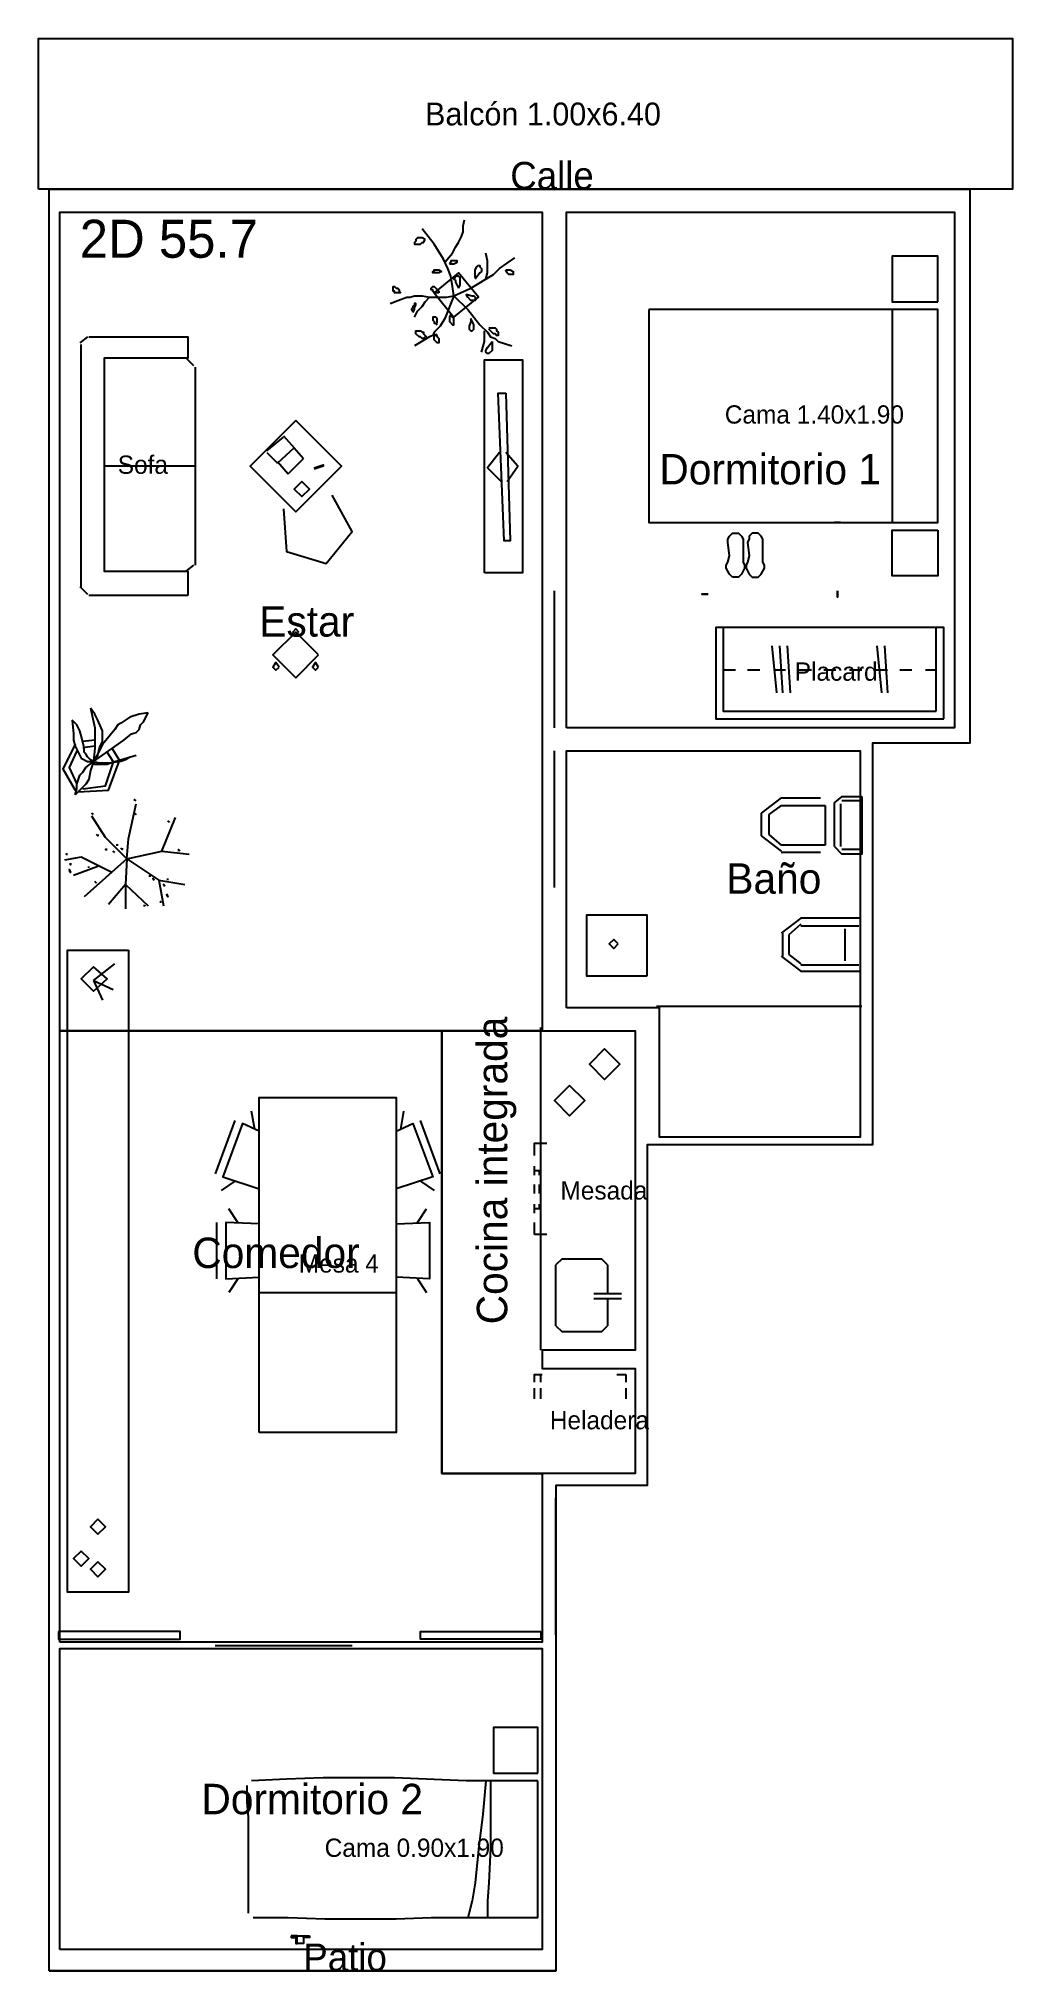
# Model space of a CAD drawing. Header units: metres. Extents: x -0.1 to 95.9, y 0 to 12.7.
# Drawn here: x -0.07 to 6.33, y 0 to 12.7 of the extents above; entities that cross this region are included whole.
import ezdxf

# ---------------------------------------------------------------- set-up
doc = ezdxf.new("R2010")
doc.units = ezdxf.units.M
for name, color, linetype in [('Trazo_Cotas', 9, 'Continuous'), ('Trazo_Entrada', 1, 'Continuous'), ('Trazo_Equipamiento', 8, 'Continuous'), ('Trazo_Estancias', 3, 'Continuous'), ('Trazo_Fachada', 30, 'Continuous'), ('Trazo_Medianeras', 8, 'Continuous'), ('Trazo_Puertas', 1, 'Continuous'), ('Trazo_Unidad', 7, 'Continuous'), ('Trazo_Ventanas', 5, 'Continuous')]:
    doc.layers.add(name, color=color, linetype=linetype)

msp = doc.modelspace()

# ---------------------------------------------------------------- texts
at = {"layer": 'Trazo_Cotas'}
msp.add_text('Balcón 1.00x6.40', height=0.15, dxfattribs=at).set_placement((2.47, 12.13))
at = {"layer": 'Trazo_Equipamiento', "color": 8}
for s, p in [('Cama 1.40x1.90', (4.44, 10.17)), ('Sofa', (0.45, 9.84)), ('Placard', (4.9, 8.48)), ('Mesada', (3.36, 5.07)), ('Mesa 4', (1.64, 4.59)), ('Heladera', (3.29, 3.56)), ('Cama 0.90x1.90', (1.81, 0.75))]:
    msp.add_text(s, height=0.12, dxfattribs=at).set_placement(p)
at = {"layer": 'Trazo_Estancias', "color": 5}
for s, p in [('Dormitorio 1', (4.01, 9.77)), ('Dormitorio 2', (1, 1.03))]:
    msp.add_text(s, height=0.2, dxfattribs=at).set_placement(p)
at = {"layer": 'Trazo_Estancias', "color": 2}
msp.add_text('Estar', height=0.2, dxfattribs=at).set_placement((1.38, 8.77))
at = {"layer": 'Trazo_Estancias', "color": 4}
msp.add_text('Baño', height=0.2, dxfattribs=at).set_placement((4.45, 7.08))
at = {"layer": 'Trazo_Estancias', "color": 30}
msp.add_text('Cocina integrada', height=0.2, rotation=90, dxfattribs=at).set_placement((3.01, 4.25))
at = {"layer": 'Trazo_Estancias', "color": 40}
msp.add_text('Comedor', height=0.2, dxfattribs=at).set_placement((0.94, 4.62))
at = {"layer": 'Trazo_Fachada'}
for s, p in [('Calle', (3.03, 11.71)), ('Patio', (1.67, 0))]:
    msp.add_text(s, height=0.18, dxfattribs=at).set_placement(p)
at = {"layer": 'Trazo_Unidad'}
msp.add_text('2D 55.7', height=0.25, dxfattribs=at).set_placement((0.2, 11.26))

# ---------------------------------------------------------------- linework, layer by layer
at = {"layer": 'Trazo_Cotas'}
msp.add_lwpolyline([(-0.07, 11.71), (-0.07, 12.7), (6.33, 12.7), (6.33, 11.71)], close=True, dxfattribs=at)
at = {"layer": 'Trazo_Entrada'}
msp.add_line((3.33, 2.21), (3.33, 3.11), dxfattribs=at)
at = {"layer": 'Trazo_Equipamiento', "color": 9}
for p, q in [((5.54, 10.92), (5.54, 9.52)), ((0.25, 10.74), (0.2, 10.7)), ((0.21, 9.09), (0.21, 10.69)), ((0.95, 10.55), (0.9, 10.6)), ((0.96, 9.24), (0.96, 10.54)), ((1.43, 9.99), (1.54, 10.08)), ((1.54, 10.09), (1.61, 10.01)), ((1.43, 9.98), (1.5, 9.91)), ((1.61, 10.01), (1.5, 9.91)), ((1.61, 10.01), (1.5, 9.91)), ((1.5, 9.92), (1.57, 9.84)), ((1.57, 9.84), (1.67, 9.94)), ((1.61, 10.01), (1.67, 9.94)), ((0.96, 9.89), (0.36, 9.89)), ((0.9, 9.2), (0.95, 9.24)), ((0.2, 9.1), (0.25, 9.05)), ((0.91, 9.04), (0.26, 9.04)), ((4.75, 8.71), (4.78, 8.4)), ((4.75, 8.71), (4.78, 8.4)), ((4.8, 8.71), (4.82, 8.4)), ((4.8, 8.71), (4.82, 8.4)), ((4.85, 8.71), (4.87, 8.4)), ((4.85, 8.71), (4.87, 8.4)), ((5.44, 8.71), (5.47, 8.4)), ((5.44, 8.71), (5.47, 8.4)), ((5.49, 8.71), (5.51, 8.4)), ((5.49, 8.71), (5.51, 8.4)), ((4.51, 8.55), (4.43, 8.55)), ((4.51, 8.55), (4.43, 8.55)), ((4.67, 8.55), (4.59, 8.55)), ((4.67, 8.55), (4.59, 8.55)), ((4.84, 8.55), (4.76, 8.55)), ((4.84, 8.55), (4.76, 8.55)), ((5.01, 8.55), (4.92, 8.55)), ((5.01, 8.55), (4.92, 8.55)), ((5.17, 8.55), (5.09, 8.55)), ((5.17, 8.55), (5.09, 8.55)), ((5.34, 8.55), (5.26, 8.55)), ((5.34, 8.55), (5.26, 8.55)), ((5.51, 8.55), (5.42, 8.55)), ((5.51, 8.55), (5.42, 8.55)), ((5.67, 8.55), (5.59, 8.55)), ((5.67, 8.55), (5.59, 8.55)), ((5.83, 8.55), (5.76, 8.55)), ((5.83, 8.55), (5.76, 8.55)), ((0.3, 8.09), (0.22, 8.08)), ((0.3, 8.05), (0.22, 8.04)), ((0.42, 7.95), (0.38, 8.01)), ((0.46, 7.96), (0.41, 8.04)), ((0.32, 7.26), (0.16, 7.2)), ((0.51, 7.31), (0.23, 7.06)), ((0.74, 7.36), (0.92, 7.34)), ((0.5, 7.14), (0.39, 7.01)), ((0.5, 7.14), (0.5, 6.98)), ((0.72, 7.17), (0.75, 7)), ((0.29, 6.51), (0.43, 6.62)), ((0.29, 6.51), (0.42, 6.45)), ((0.29, 6.51), (0.35, 6.38)), ((1.22, 5.59), (1.09, 5.24)), ((1.35, 5.53), (1.33, 5.65)), ((2.31, 5.53), (2.33, 5.65)), ((2.57, 5.24), (2.44, 5.59)), ((1.22, 5.19), (1.13, 5.13)), ((2.44, 5.19), (2.53, 5.13)), ((1.24, 4.92), (1.18, 5.01)), ((2.42, 4.92), (2.48, 5.01)), ((1.1, 4.92), (1.1, 4.55)), ((1.24, 4.55), (1.18, 4.46)), ((1.38, 4.46), (2.28, 4.46)), ((2.42, 4.55), (2.48, 4.46)), ((3.21, 0.35), (3.21, 1.25))]:
    msp.add_line(p, q, dxfattribs=at)
at = {"layer": 'Trazo_Equipamiento', "color": 8}
for p, q in [((4.81, 7.71), (4.68, 7.61)), ((4.81, 7.66), (4.73, 7.6)), ((4.81, 7.66), (5.1, 7.66)), ((5.1, 7.66), (5.1, 7.4)), ((5.21, 7.72), (5.16, 7.68)), ((5.2, 7.67), (5.2, 7.53)), ((5.21, 7.72), (5.34, 7.72)), ((5.34, 7.69), (5.21, 7.69)), ((4.68, 7.61), (4.68, 7.46)), ((4.73, 7.6), (4.73, 7.47)), ((5.2, 7.53), (5.2, 7.39)), ((4.68, 7.46), (4.81, 7.36)), ((4.73, 7.47), (4.81, 7.4)), ((5.1, 7.4), (4.81, 7.4)), ((5.16, 7.39), (5.21, 7.34)), ((5.34, 7.37), (5.21, 7.37)), ((4.94, 6.92), (4.81, 6.82)), ((4.94, 6.88), (4.86, 6.81)), ((4.94, 6.87), (5.32, 6.87)), ((5.33, 6.87), (5.33, 6.77)), ((4.82, 6.82), (4.82, 6.67)), ((4.86, 6.81), (4.86, 6.68)), ((5.23, 6.85), (5.23, 6.64)), ((4.81, 6.67), (4.94, 6.57)), ((4.86, 6.68), (4.94, 6.62)), ((5.32, 6.61), (4.94, 6.61)), ((5.33, 6.73), (5.33, 6.62)), ((4.94, 6.57), (5.33, 6.57)), ((3.99, 6.34), (5.34, 6.34)), ((3.23, 4.08), (3.23, 6.2)), ((3.19, 5.23), (3.19, 5.29)), ((3.19, 5.11), (3.19, 5.17)), ((3.19, 5.11), (3.19, 5.17)), ((3.22, 5.17), (3.22, 5.11)), ((3.19, 4.98), (3.19, 5.04)), ((3.19, 4.84), (3.19, 4.92)), ((3.27, 4.84), (3.19, 4.84)), ((3.37, 4.68), (3.33, 4.64)), ((3.33, 4.24), (3.33, 4.64)), ((3.37, 4.68), (3.63, 4.68)), ((3.67, 4.64), (3.63, 4.68)), ((3.67, 4.64), (3.67, 4.45)), ((3.76, 4.45), (3.58, 4.45)), ((3.58, 4.42), (3.76, 4.42)), ((3.67, 4.42), (3.67, 4.24)), ((3.33, 4.24), (3.37, 4.2)), ((3.63, 4.2), (3.37, 4.2)), ((3.63, 4.2), (3.67, 4.24)), ((3.19, 3.76), (3.19, 3.83)), ((3.23, 3.87), (3.23, 3.92)), ((3.23, 3.76), (3.23, 3.83)), ((3.73, 3.92), (3.79, 3.92)), ((3.79, 3.92), (3.79, 3.87)), ((3.79, 3.83), (3.79, 3.76))]:
    msp.add_line(p, q, dxfattribs=at)
at = {"layer": 'Trazo_Equipamiento', "color": 9}
for points in [[(2.66, 11.01), (2.65, 11.07), (2.64, 11.14), (2.62, 11.19), (2.59, 11.25), (2.53, 11.35), (2.45, 11.45)], [(2.6, 11.23), (2.65, 11.29), (2.67, 11.33), (2.69, 11.36), (2.71, 11.4), (2.72, 11.43), (2.72, 11.47), (2.73, 11.51)], [(2.47, 11.38), (2.45, 11.39), (2.42, 11.39), (2.41, 11.38), (2.41, 11.37), (2.4, 11.36), (2.4, 11.35), (2.44, 11.35), (2.45, 11.36), (2.46, 11.36), (2.47, 11.38)], [(2.58, 11.17), (2.56, 11.16), (2.52, 11.16), (2.52, 11.17), (2.53, 11.17), (2.53, 11.18), (2.56, 11.18), (2.58, 11.17)], [(2.66, 11.01), (2.77, 11.06), (2.92, 11.15), (2.96, 11.19), (3.06, 11.26)], [(2.8, 11.13), (2.8, 11.18), (2.81, 11.2), (2.82, 11.21), (2.83, 11.21), (2.83, 11.2), (2.84, 11.19), (2.84, 11.17), (2.83, 11.16), (2.8, 11.12)], [(2.87, 11.12), (2.88, 11.16), (2.88, 11.24), (2.87, 11.29)], [(2.31, 11.03), (2.27, 11.03), (2.27, 11.04), (2.26, 11.04), (2.26, 11.07), (2.27, 11.07), (2.28, 11.06), (2.29, 11.06), (2.3, 11.05), (2.3, 11.04), (2.31, 11.03)], [(2.56, 11.03), (2.53, 11.03), (2.52, 11.04), (2.52, 11.05), (2.51, 11.05), (2.51, 11.06), (2.52, 11.07), (2.53, 11.07), (2.56, 11.04), (2.56, 11.03)], [(2.69, 11.06), (2.7, 11.08), (2.7, 11.13), (2.69, 11.14), (2.67, 11.14), (2.66, 11.12), (2.67, 11.11), (2.67, 11.1), (2.69, 11.06)], [(2.24, 10.96), (2.29, 10.98), (2.35, 11), (2.37, 11), (2.4, 11.01), (2.45, 11.01), (2.5, 11), (2.61, 11), (2.66, 11.01), (2.6, 10.86), (2.57, 10.81), (2.53, 10.77), (2.52, 10.75), (2.5, 10.74), (2.4, 10.68)], [(2.39, 10.9), (2.4, 10.92), (2.4, 10.93), (2.41, 10.95), (2.41, 10.96), (2.4, 10.96), (2.4, 10.95), (2.39, 10.94), (2.39, 10.93), (2.38, 10.92), (2.39, 10.91)], [(2.4, 10.87), (2.42, 10.91), (2.45, 10.94), (2.47, 10.97), (2.5, 11)], [(2.66, 11.01), (2.75, 10.92), (2.83, 10.82), (2.88, 10.77), (2.9, 10.74), (2.93, 10.73), (2.95, 10.71), (3.04, 10.68)], [(2.74, 11.02), (2.78, 11.01), (2.79, 11.01), (2.8, 11), (2.8, 10.98), (2.77, 10.98), (2.75, 11), (2.74, 11.02)], [(2.55, 10.83), (2.55, 10.86), (2.54, 10.87), (2.52, 10.87), (2.52, 10.85), (2.53, 10.84), (2.53, 10.83), (2.54, 10.83), (2.55, 10.82)], [(2.77, 10.86), (2.77, 10.84), (2.76, 10.81), (2.76, 10.79), (2.77, 10.78), (2.78, 10.78), (2.79, 10.79), (2.79, 10.82), (2.77, 10.86)], [(2.89, 10.8), (2.93, 10.8), (2.94, 10.79), (2.94, 10.78), (2.95, 10.77), (2.95, 10.75), (2.94, 10.75), (2.93, 10.76), (2.92, 10.76), (2.89, 10.79)], [(0.26, 10.74), (0.91, 10.74), (0.91, 10.6), (0.36, 10.6), (0.36, 9.2), (0.91, 9.2), (0.91, 9.04)], [(2.47, 10.74), (2.46, 10.73), (2.45, 10.73), (2.44, 10.74), (2.43, 10.74), (2.41, 10.76), (2.41, 10.78), (2.44, 10.78), (2.45, 10.77), (2.46, 10.77), (2.46, 10.76), (2.48, 10.74)], [(2.84, 10.64), (2.85, 10.67), (2.86, 10.71), (2.86, 10.78)], [(2.91, 10.71), (2.91, 10.65), (2.89, 10.63), (2.88, 10.63), (2.87, 10.64), (2.87, 10.65), (2.88, 10.67), (2.91, 10.71)], [(0.91, 10.6), (0.36, 10.6), (0.36, 9.2), (0.91, 9.2)], [(2.96, 9.98), (2.88, 9.88), (2.97, 9.79)], [(3.01, 9.79), (3.08, 9.89), (3, 9.98)], [(1.74, 9.88), (1.8, 9.9), (1.8, 9.89), (1.74, 9.87)], [(1.54, 9.61), (1.56, 9.33), (1.82, 9.25), (1.99, 9.46), (1.86, 9.7)], [(0.29, 7.95), (0.32, 7.99), (0.33, 8.04), (0.35, 8.08), (0.35, 8.15), (0.34, 8.17), (0.32, 8.22), (0.3, 8.26), (0.27, 8.3)], [(0.27, 8.3), (0.29, 8.21), (0.3, 8.17), (0.3, 8.04), (0.29, 7.95)], [(0.29, 7.95), (0.49, 8.09), (0.54, 8.13), (0.57, 8.14), (0.59, 8.16), (0.6, 8.19), (0.62, 8.21), (0.65, 8.27)], [(0.65, 8.27), (0.59, 8.26), (0.53, 8.24), (0.47, 8.2), (0.45, 8.19), (0.43, 8.16), (0.35, 8.06), (0.32, 8), (0.29, 7.95)], [(0.29, 7.95), (0.27, 7.96), (0.25, 7.98), (0.24, 8), (0.23, 8.01), (0.23, 8.04), (0.21, 8.12), (0.2, 8.15), (0.18, 8.19), (0.15, 8.22)], [(0.15, 8.22), (0.16, 8.13), (0.16, 8.09), (0.17, 8.05), (0.21, 7.97), (0.25, 7.95), (0.29, 7.95)], [(0.17, 8.06), (0.09, 7.9), (0.17, 7.76)], [(0.18, 8.02), (0.13, 7.91), (0.18, 7.8)], [(0.29, 7.95), (0.27, 7.89), (0.26, 7.83), (0.24, 7.8), (0.17, 7.73)], [(0.17, 7.73), (0.18, 7.77), (0.18, 7.8), (0.2, 7.86), (0.22, 7.88), (0.24, 7.91), (0.29, 7.95)], [(0.19, 7.75), (0.39, 7.76), (0.46, 7.95)], [(0.22, 7.77), (0.37, 7.79), (0.42, 7.94)], [(0.29, 7.95), (0.33, 7.94), (0.4, 7.94), (0.43, 7.95), (0.57, 7.99)], [(0.53, 7.98), (0.5, 7.96), (0.47, 7.95), (0.41, 7.94), (0.38, 7.93), (0.3, 7.93), (0.29, 7.95)], [(0.51, 7.31), (0.52, 7.44), (0.57, 7.67)], [(0.57, 7.69), (0.56, 7.7), (0.56, 7.69)], [(0.29, 7.6), (0.28, 7.61), (0.28, 7.61)], [(0.51, 7.31), (0.37, 7.45), (0.28, 7.59)], [(0.51, 7.31), (0.74, 7.36), (0.83, 7.58)], [(0.57, 7.6), (0.57, 7.6), (0.56, 7.61)], [(0.79, 7.55), (0.79, 7.55), (0.78, 7.56)], [(0.32, 7.47), (0.32, 7.46), (0.31, 7.47)], [(0.38, 7.37), (0.37, 7.37), (0.38, 7.37)], [(0.45, 7.4), (0.45, 7.4), (0.44, 7.4)], [(0.48, 7.38), (0.48, 7.37), (0.47, 7.38)], [(0.86, 7.36), (0.85, 7.37), (0.85, 7.36)], [(0.41, 7.22), (0.21, 7.32), (0.1, 7.3)], [(0.12, 7.34), (0.11, 7.34), (0.12, 7.34)], [(0.14, 7.28), (0.14, 7.27), (0.14, 7.28)], [(0.26, 7.25), (0.26, 7.25), (0.26, 7.26)], [(0.43, 7.35), (0.42, 7.36), (0.42, 7.36)], [(0.51, 7.31), (0.5, 7.14), (0.65, 7)], [(0.51, 7.31), (0.72, 7.17), (0.89, 7.14)], [(0.14, 7.23), (0.13, 7.24), (0.14, 7.22), (0.13, 7.23)], [(0.31, 7.15), (0.31, 7.15), (0.3, 7.16)], [(0.66, 7.19), (0.66, 7.2), (0.66, 7.19)], [(0.69, 7.17), (0.68, 7.18), (0.69, 7.17)], [(0.76, 7.13), (0.75, 7.14), (0.76, 7.13)], [(0.78, 7.17), (0.78, 7.17), (0.78, 7.18)], [(0.63, 7), (0.63, 7), (0.62, 7)], [(0.73, 7.03), (0.73, 7.03), (0.73, 7.02)], [(0.77, 7.08), (0.78, 7.06), (0.77, 7.07)], [(1.38, 5.52), (1.27, 5.57), (1.14, 5.22), (1.38, 5.14)], [(2.28, 5.52), (2.39, 5.57), (2.52, 5.22), (2.28, 5.14)], [(1.38, 4.91), (1.16, 4.92), (1.16, 4.55), (1.38, 4.56)], [(2.28, 4.91), (2.5, 4.92), (2.5, 4.55), (2.28, 4.56)], [(1.31, 0.38), (1.31, 1.01), (1.3, 1.11), (1.3, 1.22)], [(3.21, 1.25), (2.74, 1.25), (2.27, 1.27), (1.8, 1.27), (1.56, 1.26), (1.33, 1.25)], [(2.87, 1.25), (2.85, 1.03), (2.82, 0.8), (2.8, 0.58), (2.78, 0.46), (2.75, 0.35)], [(2.9, 1.25), (2.9, 0.81), (2.89, 0.58), (2.88, 0.46), (2.88, 0.35)], [(3.21, 0.35), (2.51, 0.35), (2.28, 0.34), (1.81, 0.34), (1.57, 0.35), (1.34, 0.35)]]:
    msp.add_lwpolyline(points, dxfattribs=at)
for points in [[(2.63, 11.22), (2.66, 11.22), (2.68, 11.23), (2.68, 11.24), (2.64, 11.24), (2.64, 11.23)], [(3, 11.18), (3.03, 11.18), (3.05, 11.17), (3.05, 11.15), (3.02, 11.15), (3.01, 11.16)], [(5.84, 10.97), (5.84, 11.27), (5.54, 11.27), (5.54, 10.97)], [(2.53, 11.03), (2.66, 10.87), (2.82, 11), (2.69, 11.16)], [(2.64, 10.89), (2.63, 10.87), (2.63, 10.84), (2.65, 10.82), (2.66, 10.82), (2.66, 10.86), (2.65, 10.87)], [(3.94, 10.92), (3.94, 9.52), (5.84, 9.52), (5.84, 10.92)], [(2.54, 10.76), (2.55, 10.74), (2.56, 10.73), (2.56, 10.7), (2.55, 10.7), (2.53, 10.72), (2.53, 10.74)], [(2.86, 9.19), (2.86, 10.59), (3.11, 10.59), (3.11, 9.19)], [(3, 10.37), (3.03, 9.4), (2.99, 9.4), (2.95, 10.37)], [(1.62, 10.19), (1.32, 9.89), (1.62, 9.59), (1.92, 9.89)], [(1.66, 9.79), (1.61, 9.74), (1.66, 9.69), (1.71, 9.74)], [(4.49, 9.16), (4.47, 9.18), (4.45, 9.22), (4.45, 9.24), (4.46, 9.26), (4.47, 9.3), (4.46, 9.39), (4.46, 9.41), (4.47, 9.43), (4.49, 9.45), (4.53, 9.45), (4.55, 9.43), (4.56, 9.41), (4.56, 9.26), (4.57, 9.24), (4.57, 9.22), (4.55, 9.18), (4.53, 9.16)], [(4.66, 9.16), (4.68, 9.18), (4.7, 9.22), (4.7, 9.24), (4.69, 9.26), (4.69, 9.41), (4.68, 9.43), (4.66, 9.45), (4.62, 9.45), (4.6, 9.43), (4.6, 9.41), (4.59, 9.39), (4.6, 9.3), (4.59, 9.26), (4.58, 9.24), (4.58, 9.22), (4.6, 9.18), (4.62, 9.16)], [(5.16, 9.52), (5.2, 9.52)], [(5.84, 9.47), (5.84, 9.17), (5.54, 9.17), (5.54, 9.47)], [(4.33, 9.05), (4.29, 9.05)], [(5.18, 9.07), (5.18, 9.03)], [(1.77, 8.65), (1.62, 8.8), (1.47, 8.65), (1.62, 8.5)], [(1.64, 8.8), (1.62, 8.82), (1.6, 8.8), (1.62, 8.78)], [(5.88, 8.23), (5.88, 8.83), (4.38, 8.83), (4.38, 8.23)], [(5.83, 8.28), (5.83, 8.83), (4.43, 8.83), (4.43, 8.28)], [(1.51, 8.57), (1.49, 8.6), (1.47, 8.57), (1.49, 8.55)], [(1.77, 8.57), (1.75, 8.6), (1.73, 8.57), (1.75, 8.55)], [(0.52, 6.71), (0.52, 2.49), (0.12, 2.49), (0.12, 6.71)], [(0.29, 6.6), (0.21, 6.52), (0.29, 6.44), (0.38, 6.52)], [(1.38, 3.54), (1.38, 5.74), (2.28, 5.74), (2.28, 3.54)], [(0.32, 2.97), (0.27, 2.92), (0.32, 2.87), (0.37, 2.92)], [(0.21, 2.76), (0.16, 2.71), (0.21, 2.66), (0.26, 2.71)], [(0.32, 2.69), (0.27, 2.64), (0.32, 2.59), (0.37, 2.64)], [(3.21, 1.3), (3.21, 1.6), (2.92, 1.6), (2.92, 1.3)]]:
    msp.add_lwpolyline(points, close=True, dxfattribs=at)
at = {"layer": 'Trazo_Equipamiento', "color": 8}
for points in [[(4.81, 7.71), (5, 7.71), (5.07, 7.71)], [(5.16, 7.39), (5.16, 7.53), (5.16, 7.68)], [(5.34, 7.72), (5.34, 7.34), (5.21, 7.34)], [(5.07, 7.35), (5, 7.35), (4.81, 7.35)], [(5.33, 6.92), (5.11, 6.92), (4.94, 6.92)], [(3.19, 5.36), (3.19, 5.44), (3.27, 5.44)], [(3.19, 5.23), (3.19, 5.26), (3.22, 5.26), (3.22, 5.23)], [(3.22, 5.04), (3.22, 5.01), (3.19, 5.01)], [(3.19, 3.87), (3.19, 3.92), (3.24, 3.92)]]:
    msp.add_lwpolyline(points, dxfattribs=at)
for points in [[(3.93, 6.54), (3.93, 6.94), (3.53, 6.94), (3.53, 6.54)], [(3.74, 6.75), (3.71, 6.78), (3.68, 6.75), (3.71, 6.72)], [(3.65, 6.06), (3.55, 5.96), (3.65, 5.86), (3.75, 5.96)], [(3.42, 5.82), (3.32, 5.72), (3.42, 5.62), (3.52, 5.72)], [(0.06, 2.23), (0.06, 2.18), (0.86, 2.18), (0.86, 2.23)], [(3.23, 2.23), (3.23, 2.18), (2.44, 2.18), (2.44, 2.23)], [(1.59, 0.23), (1.59, 0.22), (1.62, 0.22), (1.62, 0.18), (1.63, 0.18), (1.63, 0.23)], [(1.63, 0.18), (1.63, 0.23), (1.67, 0.23), (1.67, 0.18)], [(1.71, 0.23), (1.71, 0.22), (1.67, 0.22), (1.67, 0.23)]]:
    msp.add_lwpolyline(points, close=True, dxfattribs=at)
at = {"layer": 'Trazo_Estancias', "color": 2}
msp.add_lwpolyline([(0.07, 6.18), (0.07, 11.56), (3.24, 11.56), (3.24, 6.18)], close=True, dxfattribs=at)
at = {"layer": 'Trazo_Estancias', "color": 5}
for points in [[(3.4, 8.17), (3.4, 11.56), (5.95, 11.56), (5.95, 8.17)], [(0.07, 0.14), (0.07, 2.12), (3.24, 2.12), (3.24, 0.14)]]:
    msp.add_lwpolyline(points, close=True, dxfattribs=at)
at = {"layer": 'Trazo_Estancias', "color": 4}
msp.add_lwpolyline([(3.4, 6.33), (3.4, 8.02), (5.33, 8.02), (5.33, 5.48), (4.01, 5.48), (4.01, 6.33)], close=True, dxfattribs=at)
at = {"layer": 'Trazo_Estancias', "color": 40}
msp.add_lwpolyline([(0.07, 2.16), (0.07, 6.18), (2.58, 6.18), (2.58, 3.27), (3.24, 3.27), (3.24, 2.16)], close=True, dxfattribs=at)
at = {"layer": 'Trazo_Estancias', "color": 30}
msp.add_lwpolyline([(2.58, 3.27), (2.58, 6.18), (3.85, 6.18), (3.85, 4.08), (3.24, 4.08), (3.24, 3.96), (3.85, 3.96), (3.85, 3.27)], close=True, dxfattribs=at)
at = {"layer": 'Trazo_Fachada'}
for p, q in [((0, 11.71), (6.05, 11.71)), ((0, 0), (3.33, 0))]:
    msp.add_line(p, q, dxfattribs=at)
at = {"layer": 'Trazo_Medianeras'}
msp.add_line((0, 0), (0, 11.71), dxfattribs=at)
at = {"layer": 'Trazo_Puertas'}
for p, q in [((3.32, 8.17), (3.32, 9.07)), ((3.32, 7.12), (3.32, 8.02)), ((1.09, 2.14), (1.99, 2.14))]:
    msp.add_line(p, q, dxfattribs=at)
at = {"layer": 'Trazo_Unidad'}
msp.add_lwpolyline([(0, 0), (0, 11.71), (6.05, 11.71), (6.05, 8.07), (5.41, 8.07), (5.41, 5.43), (3.93, 5.43), (3.93, 3.19), (3.33, 3.19), (3.33, 0)], close=True, dxfattribs=at)
at = {"layer": 'Trazo_Ventanas'}
for p, q in [((0.53, 11.71), (2.94, 11.71)), ((3.54, 11.71), (5.95, 11.71)), ((0.07, 0), (3.24, 0))]:
    msp.add_line(p, q, dxfattribs=at)

msp.set_redraw_order([(e.dxf.handle, doc.entitydb.next_handle()) for e in msp.query("TEXT MTEXT ATTDEF DIMENSION ARC_DIMENSION")])  # texts and dimensions are drawn at this point

doc.saveas('drawing.dxf')
